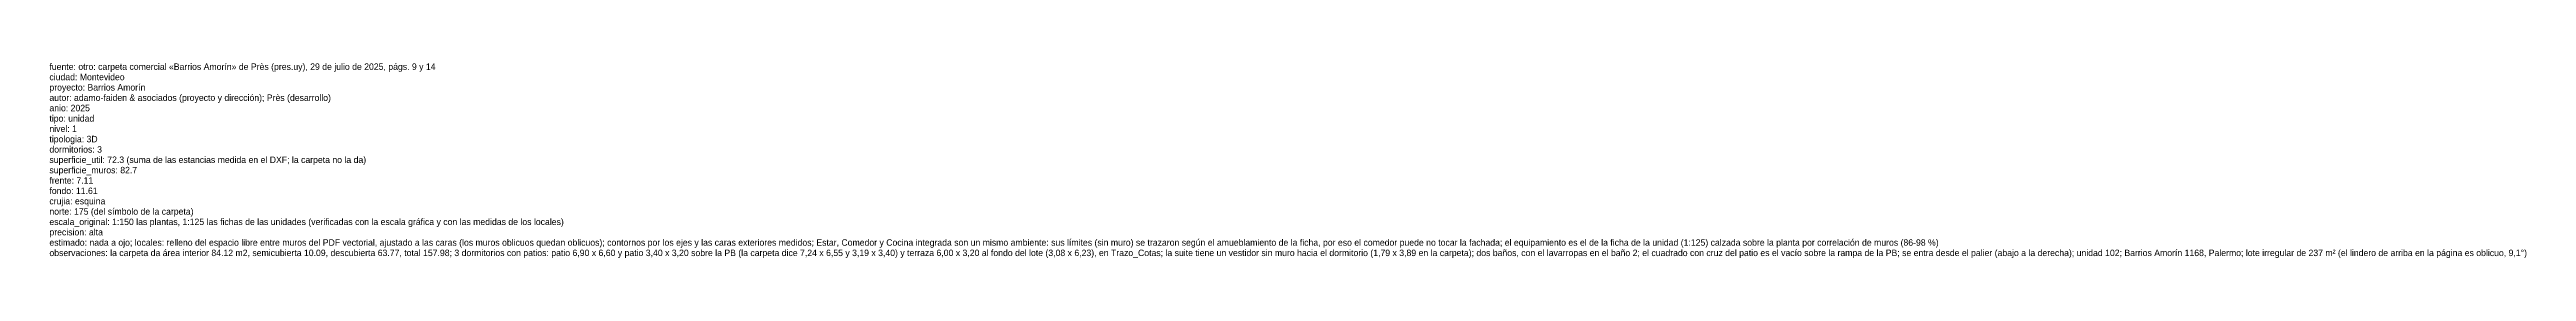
# Model space of a CAD drawing. Header units: metres. Extents: x -6 to 113, y 0 to 12.
# Drawn here: x 17.7 to 113.2, y 4.3 to 11.9 of the extents above; entities that cross this region are included whole.
import ezdxf

# ---------------------------------------------------------------- set-up
doc = ezdxf.new("R2010")
doc.units = ezdxf.units.M
doc.layers.add('Trazo_Datos', color=7, linetype='Continuous')

msp = doc.modelspace()

# ---------------------------------------------------------------- texts
at = {"layer": 'Trazo_Datos'}
for s, p in [('fuente: otro: carpeta comercial «Barrios Amorín» de Près (pres.uy), 29 de julio de 2025, págs. 9 y 14', (17.69, 11.61)), ('ciudad: Montevideo', (17.69, 11.21)), ('autor: adamo-faiden & asociados (proyecto y dirección); Près (desarrollo)', (17.69, 10.41)), ('proyecto: Barrios Amorín', (17.69, 10.81)), ('tipo: unidad', (17.69, 9.61)), ('anio: 2025', (17.69, 10.01)), ('tipologia: 3D', (17.69, 8.81)), ('dormitorios: 3', (17.69, 8.41)), ('nivel: 1', (17.69, 9.21)), ('superficie_util: 72.3 (suma de las estancias medida en el DXF; la carpeta no la da)', (17.69, 8.01)), ('superficie_muros: 82.7', (17.69, 7.61)), ('frente: 7.11', (17.69, 7.21)), ('fondo: 11.61', (17.69, 6.81)), ('crujia: esquina', (17.69, 6.41)), ('escala_original: 1:150 las plantas, 1:125 las fichas de las unidades (verificadas con la escala gráfica y con las medidas de los locales)', (17.69, 5.61)), ('norte: 175 (del símbolo de la carpeta)', (17.69, 6.01)), ('estimado: nada a ojo; locales: relleno del espacio libre entre muros del PDF vectorial, ajustado a las caras (los muros oblicuos quedan oblicuos); contornos por los ejes y las caras exteriores medidos; Estar, Comedor y Cocina integrada son un mismo ambiente: sus límites (sin muro) se trazaron según el amueblamiento de la ficha, por eso el comedor puede no tocar la fachada; el equipamiento es el de la ficha de la unidad (1:125) calzada sobre la planta por correlación de muros (86-98 %)', (17.69, 4.81)), ('precision: alta', (17.69, 5.21)), ('observaciones: la carpeta da área interior 84.12 m2, semicubierta 10.09, descubierta 63.77, total 157.98; 3 dormitorios con patios: patio 6,90 x 6,60 y patio 3,40 x 3,20 sobre la PB (la carpeta dice 7,24 x 6,55 y 3,19 x 3,40) y terraza 6,00 x 3,20 al fondo del lote (3,08 x 6,23), en Trazo_Cotas; la suite tiene un vestidor sin muro hacia el dormitorio (1,79 x 3,89 en la carpeta); dos baños, con el lavarropas en el baño 2; el cuadrado con cruz del patio es el vacío sobre la rampa de la PB; se entra desde el palier (abajo a la derecha); unidad 102; Barrios Amorín 1168, Palermo; lote irregular de 237 m² (el lindero de arriba en la página es oblicuo, 9,1°)', (17.69, 4.41))]:
    msp.add_text(s, height=0.25, dxfattribs=at).set_placement(p)

doc.saveas('drawing.dxf')
